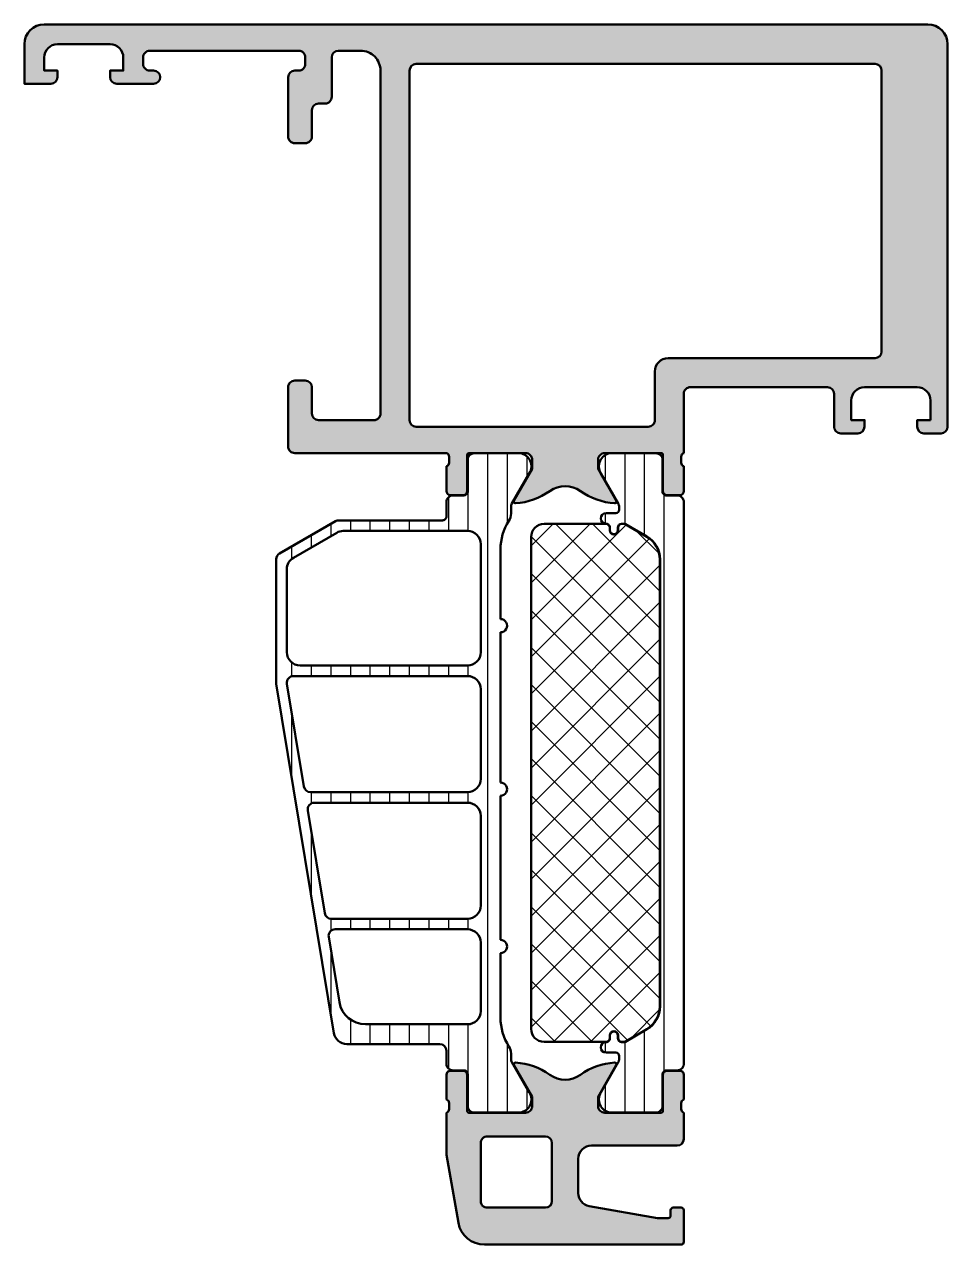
# Model space of a CAD drawing. Extents: x -50 to 20, y 0 to 92.5.
import ezdxf

# ---------------------------------------------------------------- set-up
doc = ezdxf.new("R2010")
doc.units = 0
for name, color, linetype, lineweight in [('0S-Alu contour', 7, 'Continuous', 50), ('0S-Alu hatch', 252, 'Continuous', 25), ('0S-Plastic contour', 254, 'Continuous', 50), ('0S-Plastic hatch', 253, 'Continuous', 25), ('0S-PT contour', 91, 'Continuous', 50), ('0S-PT hatch', 103, 'Continuous', 25)]:
    doc.layers.add(name, color=color, linetype=linetype, lineweight=lineweight)
pattern_1 = [(90, (0, 0), (-1.4859, 0), [])]

# ---------------------------------------------------------------- blocks, each defined once
blk = doc.blocks.new('462510__FBE5D3E5_9F3F_44B5_AF22_399E4A0B0315_')
at = {"layer": '0S-Alu hatch'}
h = blk.add_hatch(color=256, dxfattribs=at)
edge = h.paths.add_edge_path()
edge.add_line((18.69999999999983, 62.49999999999936), (17.69999999999983, 62.49999999999936))
edge.add_line((17.69999999999983, 62.49999999999936), (17.6999999999998, 61.99999999999938))
edge.add_arc((18.19999999999986, 61.99999999999942), 0.500000000000057, 180, 269.9999999999984)
edge.add_line((18.19999999999985, 61.49999999999936), (19.50000000000001, 61.49999999999937))
edge.add_arc((19.49999999999997, 61.99999999999939), 0.5000000000000285, 270.0000000000049, 360)
edge.add_line((20, 61.99999999999939), (20, 90.99999999999913))
edge.add_arc((18.49999999999915, 90.99999999999919), 1.500000000000852, 0, 90)
edge.add_line((18.49999999999915, 92.50000000000006), (-48.49999999999988, 92.50000000000006))
edge.add_arc((-48.49999999999988, 91.00000000000006), 1.5, 90, 180)
edge.add_line((-49.99999999999989, 91.00000000000006), (-49.99999999999989, 88.00000000000006))
edge.add_line((-49.99999999999989, 88.00000000000006), (-47.99999999999989, 88.00000000000006))
edge.add_arc((-47.99999999999989, 88.50000000000006), 0.5, 270, 360)
edge.add_line((-47.49999999999988, 88.50000000000006), (-47.49999999999988, 89.00000000000006))
edge.add_line((-47.49999999999988, 89.00000000000006), (-48.49999999999988, 89.00000000000006))
edge.add_line((-48.49999999999988, 89.00000000000006), (-48.49999999999988, 90.00000000000006))
edge.add_ellipse((-47.49999999999989, 90.00000000000006), major_axis=(-0.9999999999999928, 0), ratio=1, start_angle=269.9999999999996, end_angle=360, ccw=False)
edge.add_line((-47.49999999999988, 91.00000000000004), (-43.49999999999988, 91.00000000000006))
edge.add_ellipse((-43.49999999999988, 90.00000000000007), major_axis=(-0.9999999999999857, 0), ratio=1, start_angle=180, end_angle=270.0000000000004, ccw=False)
edge.add_line((-42.49999999999988, 90.00000000000006), (-42.49999999999988, 89.00000000000006))
edge.add_line((-42.49999999999988, 89.00000000000006), (-43.49999999999988, 89.00000000000006))
edge.add_line((-43.49999999999988, 89.00000000000006), (-43.49999999999988, 88.50000000000006))
edge.add_arc((-42.99999999999989, 88.50000000000006), 0.5, 180, 270)
edge.add_line((-42.99999999999989, 88.00000000000006), (-40.19999999999988, 88.00000000000006))
edge.add_arc((-40.19999999999988, 88.50000000000006), 0.5, 270, 450)
edge.add_line((-40.19999999999988, 89.00000000000006), (-40.49999999999989, 89.00000000000006))
edge.add_ellipse((-40.49999999999992, 89.50000000000001), major_axis=(-0.4999999999999716, 0), ratio=1, start_angle=0, end_angle=90.00000000000409, ccw=False)
edge.add_line((-40.99999999999988, 89.50000000000004), (-40.99999999999988, 90.00000000000006))
edge.add_ellipse((-40.4999999999999, 90.00000000000009), major_axis=(-0.4999999999999787, 0), ratio=1, start_angle=269.9999999999984, end_angle=360, ccw=False)
edge.add_line((-40.49999999999989, 90.50000000000006), (-29.19999999999989, 90.50000000000006))
edge.add_ellipse((-29.19999999999989, 90.00000000000007), major_axis=(-0.4999999999999858, 0), ratio=1, start_angle=180, end_angle=270.0000000000008, ccw=False)
edge.add_line((-28.6999999999999, 90.00000000000006), (-28.69999999999989, 89.50000000000004))
edge.add_ellipse((-29.19999999999988, 89.50000000000001), major_axis=(-0.4999999999999894, 0), ratio=1, start_angle=89.9999999999992, end_angle=180, ccw=False)
edge.add_line((-29.19999999999989, 89.00000000000003), (-29.49999999999988, 89.00000000000003))
edge.add_arc((-29.49999999999988, 88.50000000000006), 0.5, 90.0000000000004, 180)
edge.add_line((-29.99999999999988, 88.50000000000006), (-29.99999999999989, 84.00000000000006))
edge.add_arc((-29.49999999999988, 84.00000000000006), 0.5000000000000036, 180, 270.0000000000004)
edge.add_line((-29.49999999999988, 83.50000000000006), (-28.69999999999988, 83.50000000000006))
edge.add_arc((-28.69999999999988, 84.00000000000006), 0.5, 269.9999999999996, 360)
edge.add_line((-28.19999999999988, 84.00000000000006), (-28.19999999999989, 86.00000000000006))
edge.add_ellipse((-27.69999999999991, 86.00000000000006), major_axis=(-0.4999999999999858, 0), ratio=1, start_angle=270, end_angle=360, ccw=False)
edge.add_line((-27.69999999999991, 86.50000000000006), (-27.19999999999989, 86.50000000000006))
edge.add_arc((-27.19999999999987, 87.00000000000001), 0.4999999999999858, 269.999999999998, 360)
edge.add_line((-26.69999999999989, 87.00000000000001), (-26.69999999999987, 90.00000000000006))
edge.add_ellipse((-26.19999999999989, 90.00000000000007), major_axis=(-0.4999999999999894, 0), ratio=1, start_angle=270, end_angle=360, ccw=False)
edge.add_line((-26.19999999999989, 90.50000000000006), (-24.4999999999999, 90.50000000000006))
edge.add_ellipse((-24.49999999999988, 89.00000000000007), major_axis=(-1.499999999999985, 0), ratio=1, start_angle=180, end_angle=270.0000000000007, ccw=False)
edge.add_line((-22.99999999999989, 89.00000000000006), (-22.99999999999988, 63.00000000000004))
edge.add_ellipse((-23.49999999999989, 63.00000000000006), major_axis=(-0.5000000000000142, 0), ratio=1, start_angle=89.9999999999996, end_angle=180, ccw=False)
edge.add_line((-23.4999999999999, 62.50000000000004), (-27.69999999999988, 62.50000000000005))
edge.add_ellipse((-27.69999999999988, 63.00000000000006), major_axis=(-0.5000000000000071, 0), ratio=1, start_angle=0, end_angle=90, ccw=False)
edge.add_line((-28.19999999999989, 63.00000000000006), (-28.19999999999989, 65.00000000000004))
edge.add_arc((-28.6999999999999, 65.00000000000004), 0.5000000000000142, 0, 90)
edge.add_line((-28.6999999999999, 65.50000000000006), (-29.49999999999991, 65.50000000000006))
edge.add_arc((-29.49999999999991, 65.00000000000006), 0.5, 89.99999999999959, 180)
edge.add_line((-29.99999999999991, 65.00000000000006), (-29.9999999999999, 60.49999999999977))
edge.add_arc((-29.49999999999991, 60.49999999999977), 0.4999999999999894, 180, 270.0000000000008)
edge.add_line((-29.4999999999999, 59.99999999999978), (-18.00000000000001, 60.00000000000016))
edge.add_ellipse((-18.07883644654304, 59.73247940800707), major_axis=(-0.2788950563274089, 0), ratio=1, start_angle=178.8354106258985, end_angle=253.5801235805101, ccw=False)
edge.add_line((-17.79999900000001, 59.72681100000867), (-17.79999900000001, 59.27321700000867))
edge.add_ellipse((-18.07886709564317, 59.26755634053161), major_axis=(-0.27892554173714, 0), ratio=1, start_angle=106.42459455535251, end_angle=181.1628700728881, ccw=False)
edge.add_line((-18.00000000000002, 59.00001300000867), (-18.00000000000002, 57.12000200000016))
edge.add_arc((-17.7, 57.12000200000016), 0.3000000000000149, 180, 270)
edge.add_line((-17.7, 56.82000200000015), (-16.72002568095723, 56.82000200000016))
edge.add_arc((-16.72002568095723, 57.12000200000016), 0.2999999999999971, 270, 360)
edge.add_line((-16.42002568095724, 57.12000200000016), (-16.42002568095722, 59.88000000000016))
edge.add_ellipse((-16.30002568095722, 59.88000000000016), major_axis=(-0.1200000000000045, 0), ratio=1, start_angle=270, end_angle=360, ccw=False)
edge.add_line((-16.30002568095722, 60.00000000000016), (-12, 60.00000000000004))
edge.add_ellipse((-11.99999999999989, 59.50000000000017), major_axis=(-0.4999999999998792, 0), ratio=1, start_angle=180, end_angle=270.0000000000128, ccw=False)
edge.add_line((-11.50000000000001, 59.50000000000017), (-11.5, 58.80000000000002))
edge.add_line((-11.5, 58.80000000000002), (-12.88149545762189, 56.40717967697304))
edge.add_arc((-12.76188021535133, 56.33811978464865), 0.138119784648332, 149.9999999998928, 273.7233749421673)
edge.add_arc((-13.07760790739083, 61.18973758213732), 5.000000000000146, 273.7233749421711, 305.627658736673)
edge.add_ellipse((-9.000000000000007, 55.50000000000076), major_axis=(-1.999999999999376, 0), ratio=1, start_angle=234.37234126332612, end_angle=305.6276587366733, ccw=False)
edge.add_arc((-4.922392092609271, 61.18973758213713), 4.999999999999949, 234.3723412633268, 266.276625057832)
edge.add_arc((-5.238119784648475, 56.33811978464876), 0.1381197846484526, 266.2766250578326, 389.9999999999727)
edge.add_line((-5.118504542377646, 56.40717967697293), (-6.5, 58.80000000000011))
edge.add_line((-6.5, 58.80000000000011), (-6.5, 59.50000000000017))
edge.add_ellipse((-6.000000000000058, 59.50000000000011), major_axis=(-0.4999999999999414, 0), ratio=1, start_angle=269.9999999999933, end_angle=360, ccw=False)
edge.add_line((-6, 60.00000000000006), (-1.699974319042681, 60.00000000000007))
edge.add_ellipse((-1.699974319042692, 59.88000000000016), major_axis=(-0.1199999999999051, 0), ratio=1, start_angle=180, end_angle=269.9999999999948, ccw=False)
edge.add_line((-1.57997431904279, 59.88000000000017), (-1.579974319042776, 57.12000200000016))
edge.add_arc((-1.279974319042779, 57.12000200000016), 0.2999999999999971, 180, 270)
edge.add_line((-1.279974319042779, 56.82000200000016), (-0.2999999999999971, 56.82000200000016))
edge.add_arc((-0.2999999999999971, 57.12000200000016), 0.2999999999999971, 270, 360)
edge.add_line((0, 57.12000200000016), (0, 59.00001300000866))
edge.add_ellipse((0.0788670956431591, 59.2675563405316), major_axis=(-0.2789255417371415, 0), ratio=1, start_angle=-1.1628700728879835, end_angle=73.5754054446466, ccw=False)
edge.add_line((-0.2000010000000003, 59.27321700000867), (-0.2000010000000145, 59.72681100000869))
edge.add_ellipse((0.0788364465430427, 59.73247940800705), major_axis=(-0.2788950563274441, 0), ratio=1, start_angle=-73.5801235805086, end_angle=1.1645893740957263, ccw=False)
edge.add_line((0, 60.00000000000017), (1.42e-14, 64.49999999999937))
edge.add_ellipse((0.4999999999999932, 64.4999999999994), major_axis=(-0.499999999999979, 0), ratio=1, start_angle=269.9999999999992, end_angle=360, ccw=False)
edge.add_line((0.5, 64.99999999999937), (10.9000000000001, 64.99999999999937))
edge.add_ellipse((10.89999999999996, 64.49999999999926), major_axis=(-0.5000000000001137, 0), ratio=1, start_angle=180, end_angle=269.9999999999835, ccw=False)
edge.add_line((11.40000000000007, 64.49999999999928), (11.39999999999963, 61.99999999999938))
edge.add_arc((11.89999999999965, 61.99999999999938), 0.5000000000000142, 180, 270.0000000000033)
edge.add_line((11.89999999999968, 61.49999999999938), (13.19999999999987, 61.49999999999937))
edge.add_arc((13.19999999999985, 61.99999999999935), 0.4999999999999787, 270.0000000000025, 360)
edge.add_line((13.69999999999983, 61.99999999999935), (13.69999999999982, 62.49999999999936))
edge.add_line((13.69999999999982, 62.49999999999936), (12.69999999999984, 62.49999999999936))
edge.add_line((12.69999999999984, 62.49999999999936), (12.69999999999983, 63.99999999999936))
edge.add_ellipse((13.69999999999983, 63.99999999999937), major_axis=(-1.000000000000003, 0), ratio=1, start_angle=270.0000000000002, end_angle=360, ccw=False)
edge.add_line((13.69999999999983, 64.99999999999937), (17.69999999999983, 64.99999999999937))
edge.add_ellipse((17.6999999999998, 63.99999999999934), major_axis=(-1.000000000000035, 0), ratio=1, start_angle=180, end_angle=269.99999999999795, ccw=False)
edge.add_line((18.69999999999983, 63.99999999999934), (18.69999999999983, 62.49999999999936))
edge = h.paths.add_edge_path()
edge.add_line((14.5000000000002, 67.19999999999919), (-1.199999999999832, 67.1999999999993))
edge.add_arc((-1.199999999999825, 66.19999999999929), 1.000000000000014, 90.0000000000004, 180)
edge.add_line((-2.199999999999832, 66.1999999999994), (-2.200000000000272, 62.50000000000028))
edge.add_ellipse((-2.700000000000279, 62.50000000000028), major_axis=(-0.5000000000000071, 0), ratio=1, start_angle=89.9999999999992, end_angle=180, ccw=False)
edge.add_line((-2.700000000000287, 62.00000000000027), (-20.29999999999998, 62.00000000000027))
edge.add_ellipse((-20.29999999999998, 62.50000000000019), major_axis=(-0.4999999999999148, 0), ratio=1, start_angle=0, end_angle=90, ccw=False)
edge.add_line((-20.79999999999989, 62.50000000000005), (-20.79999999999988, 88.99999999999964))
edge.add_ellipse((-20.29999999999988, 88.99999999999964), major_axis=(-0.5, 0), ratio=1, start_angle=270, end_angle=360, ccw=False)
edge.add_line((-20.29999999999988, 89.49999999999964), (14.50000000000021, 89.4999999999992))
edge.add_ellipse((14.50000000000015, 88.99999999999916), major_axis=(-0.5000000000000427, 0), ratio=1, start_angle=180, end_angle=269.9999999999935, ccw=False)
edge.add_line((15.0000000000002, 88.9999999999991), (15.0000000000002, 67.69999999999919))
edge.add_ellipse((14.5000000000002, 67.69999999999919), major_axis=(-0.5, 0), ratio=1, start_angle=90, end_angle=180, ccw=False)
at = {"layer": '0S-Alu contour', "color": 7}
for points in [[(18.49999999999915, 92.50000000000006), (-48.49999999999988, 92.50000000000006)], [(-49.99999999999989, 91.00000000000006), (-49.99999999999989, 88.00000000000006), (-47.99999999999989, 88.00000000000006)], [(-47.49999999999988, 91.00000000000004), (-43.49999999999988, 91.00000000000006)], [(20, 61.99999999999939), (20, 90.99999999999913)], [(-47.49999999999988, 88.50000000000006), (-47.49999999999988, 89.00000000000006), (-48.49999999999988, 89.00000000000006), (-48.49999999999988, 90.00000000000006)], [(-42.49999999999988, 90.00000000000006), (-42.49999999999988, 89.00000000000006), (-43.49999999999988, 89.00000000000006), (-43.49999999999988, 88.50000000000006)], [(-40.99999999999988, 89.50000000000004), (-40.99999999999988, 90.00000000000006)], [(-40.49999999999989, 90.50000000000006), (-29.19999999999989, 90.50000000000006)], [(-28.6999999999999, 90.00000000000006), (-28.69999999999989, 89.50000000000004)], [(-26.69999999999989, 87.00000000000001), (-26.69999999999987, 90.00000000000006)], [(-26.19999999999989, 90.50000000000006), (-24.4999999999999, 90.50000000000006)], [(-40.19999999999988, 89.00000000000006), (-40.49999999999989, 89.00000000000006)], [(-29.19999999999989, 89.00000000000003), (-29.49999999999988, 89.00000000000003)], [(-22.99999999999989, 89.00000000000006), (-22.99999999999988, 63.00000000000004)], [(-20.79999999999989, 62.50000000000005), (-20.79999999999988, 88.99999999999964)], [(-20.29999999999988, 89.49999999999964), (14.50000000000021, 89.4999999999992)], [(15.0000000000002, 88.9999999999991), (15.0000000000002, 67.69999999999919)], [(-42.99999999999989, 88.00000000000006), (-40.19999999999988, 88.00000000000006)], [(-29.99999999999988, 88.50000000000006), (-29.99999999999989, 84.00000000000006)], [(-27.69999999999991, 86.50000000000006), (-27.19999999999989, 86.50000000000006)], [(-28.19999999999988, 84.00000000000006), (-28.19999999999989, 86.00000000000006)], [(-29.49999999999988, 83.50000000000006), (-28.69999999999988, 83.50000000000006)], [(14.5000000000002, 67.19999999999919), (-1.199999999999832, 67.1999999999993)], [(-2.199999999999832, 66.1999999999994), (-2.200000000000272, 62.50000000000028)], [(-29.99999999999991, 65.00000000000006), (-29.9999999999999, 60.49999999999977)], [(-28.6999999999999, 65.50000000000006), (-29.49999999999991, 65.50000000000006)], [(-28.19999999999989, 63.00000000000006), (-28.19999999999989, 65.00000000000004)], [(0.5, 64.99999999999937), (10.9000000000001, 64.99999999999937)], [(13.69999999999983, 64.99999999999937), (17.69999999999983, 64.99999999999937)], [(0, 60.00000000000017), (1.42e-14, 64.49999999999937)], [(11.40000000000007, 64.49999999999928), (11.39999999999963, 61.99999999999938)], [(13.69999999999983, 61.99999999999935), (13.69999999999982, 62.49999999999936), (12.69999999999984, 62.49999999999936), (12.69999999999983, 63.99999999999936)], [(18.69999999999983, 63.99999999999934), (18.69999999999983, 62.49999999999936)], [(-23.4999999999999, 62.50000000000004), (-27.69999999999988, 62.50000000000005)], [(-2.700000000000287, 62.00000000000027), (-20.29999999999998, 62.00000000000027)], [(18.69999999999983, 62.49999999999936), (17.69999999999983, 62.49999999999936), (17.6999999999998, 61.99999999999938)], [(11.89999999999968, 61.49999999999938), (13.19999999999987, 61.49999999999937)], [(18.19999999999985, 61.49999999999936), (19.50000000000001, 61.49999999999937)], [(-29.4999999999999, 59.99999999999978), (-18.00000000000001, 60.00000000000016)], [(-17.79999900000001, 59.72681100000867), (-17.79999900000001, 59.27321700000867)], [(-16.42002568095724, 57.12000200000016), (-16.42002568095722, 59.88000000000016)], [(-16.30002568095722, 60.00000000000016), (-12, 60.00000000000004)], [(-11.50000000000001, 59.50000000000017), (-11.5, 58.80000000000002), (-12.88149545762189, 56.40717967697304)], [(-5.118504542377646, 56.40717967697293), (-6.5, 58.80000000000011), (-6.5, 59.50000000000017)], [(-6, 60.00000000000006), (-1.699974319042681, 60.00000000000007)], [(-1.57997431904279, 59.88000000000017), (-1.579974319042776, 57.12000200000016)], [(-0.2000010000000003, 59.27321700000867), (-0.2000010000000145, 59.72681100000869)], [(-18.00000000000002, 59.00001300000867), (-18.00000000000002, 57.12000200000016)], [(0, 57.12000200000016), (0, 59.00001300000866)], [(-17.7, 56.82000200000015), (-16.72002568095723, 56.82000200000016)], [(-1.279974319042779, 56.82000200000016), (-0.2999999999999971, 56.82000200000016)]]:
    blk.add_lwpolyline(points, dxfattribs=at)
for centre, radius, start, end in [((-48.49999999999988, 91.00000000000006), 1.5, 90, 180), ((18.49999999999915, 90.99999999999919), 1.500000000000852, 0, 90), ((-40.19999999999988, 88.50000000000006), 0.5, 270, 90), ((-29.49999999999988, 88.50000000000006), 0.5, 90.0000000000004, 180), ((-47.99999999999989, 88.50000000000006), 0.5, 270, 0), ((-42.99999999999989, 88.50000000000006), 0.5, 180, 270), ((-27.19999999999987, 87.00000000000001), 0.4999999999999858, 269.999999999998, 0), ((-29.49999999999988, 84.00000000000006), 0.5000000000000036, 180, 270.0000000000004), ((-28.69999999999988, 84.00000000000006), 0.5, 269.9999999999996, 0), ((-1.199999999999825, 66.19999999999929), 1.000000000000014, 90.0000000000004, 180), ((-29.49999999999991, 65.00000000000006), 0.5, 89.99999999999959, 180), ((-28.6999999999999, 65.00000000000004), 0.5000000000000142, 0, 90), ((11.89999999999965, 61.99999999999938), 0.5000000000000142, 180, 270.0000000000033), ((13.19999999999985, 61.99999999999935), 0.4999999999999787, 270.0000000000025, 0), ((18.19999999999986, 61.99999999999942), 0.500000000000057, 180, 269.9999999999984), ((19.49999999999997, 61.99999999999939), 0.5000000000000285, 270.0000000000049, 0), ((-29.49999999999991, 60.49999999999977), 0.4999999999999894, 180, 270.0000000000008), ((-17.7, 57.12000200000016), 0.3000000000000149, 180, 270), ((-16.72002568095723, 57.12000200000016), 0.2999999999999971, 270, 0), ((-13.07760790739083, 61.18973758213732), 5.000000000000146, 273.7233749421711, 305.627658736673), ((-4.922392092609271, 61.18973758213713), 4.999999999999949, 234.3723412633268, 266.276625057832), ((-1.279974319042779, 57.12000200000016), 0.2999999999999971, 180, 270), ((-0.2999999999999971, 57.12000200000016), 0.2999999999999971, 270, 0), ((-12.76188021535133, 56.33811978464865), 0.138119784648332, 149.9999999998928, 273.7233749421673), ((-5.238119784648475, 56.33811978464876), 0.1381197846484526, 266.2766250578326, 29.99999999997275)]:
    blk.add_arc(centre, radius, start, end, dxfattribs=at)
at = {"layer": '0S-Alu contour', "color": 7, "extrusion": (0, 0, -1)}
for centre, radius, start, end in [((47.49999999999989, 90.00000000000006), 0.9999999999999928, 0, 90.0000000000004), ((43.49999999999988, 90.00000000000007), 0.9999999999999857, 89.99999999999959, 180), ((40.4999999999999, 90.00000000000009), 0.4999999999999787, 0, 90.0000000000016), ((29.19999999999989, 90.00000000000007), 0.4999999999999858, 89.9999999999992, 180), ((26.19999999999989, 90.00000000000007), 0.4999999999999894, 0, 90), ((24.49999999999988, 89.00000000000007), 1.499999999999985, 89.99999999999935, 180), ((40.49999999999992, 89.50000000000001), 0.4999999999999716, 269.9999999999959, 0), ((29.19999999999988, 89.50000000000001), 0.4999999999999894, 180, 270.0000000000008), ((20.29999999999988, 88.99999999999964), 0.5, 0, 90), ((-14.50000000000015, 88.99999999999916), 0.5000000000000427, 90.00000000000651, 180), ((27.69999999999991, 86.00000000000006), 0.4999999999999858, 0, 90), ((-14.5000000000002, 67.69999999999919), 0.5, 180, 270), ((-0.4999999999999932, 64.4999999999994), 0.499999999999979, 0, 90.00000000000078), ((-10.89999999999996, 64.49999999999926), 0.5000000000001137, 90.00000000001648, 180), ((-13.69999999999983, 63.99999999999937), 1.000000000000003, 0, 89.9999999999998), ((-17.6999999999998, 63.99999999999934), 1.000000000000035, 90.00000000000205, 180), ((27.69999999999988, 63.00000000000006), 0.5000000000000071, 270, 0), ((23.49999999999989, 63.00000000000006), 0.5000000000000142, 180, 270.0000000000004), ((20.29999999999998, 62.50000000000019), 0.4999999999999148, 270, 0), ((2.700000000000279, 62.50000000000028), 0.5000000000000071, 180, 270.0000000000008), ((18.07883644654304, 59.73247940800707), 0.2788950563274089, 106.4198764194899, 181.1645893741016), ((18.07886709564317, 59.26755634053161), 0.27892554173714, 178.8371299271119, 253.5754054446475), ((16.30002568095722, 59.88000000000016), 0.1200000000000045, 0, 90), ((11.99999999999989, 59.50000000000017), 0.4999999999998792, 89.9999999999872, 180), ((6.000000000000058, 59.50000000000011), 0.4999999999999414, 0, 90.00000000000674), ((1.699974319042692, 59.88000000000016), 0.1199999999999051, 90.00000000000519, 180), ((-0.0788364465430427, 59.73247940800705), 0.2788950563274441, 358.8354106259043, 73.58012358050864), ((-0.0788670956431591, 59.2675563405316), 0.2789255417371415, 286.4245945553534, 1.162870072888105), ((9.000000000000007, 55.50000000000076), 1.999999999999376, 54.37234126332669, 125.6276587366739)]:
    blk.add_arc(centre, radius, start, end, dxfattribs=at)
blk = doc.blocks.new('284663__5759CF82_A1AD_42BE_BDD5_28D0E0ED1B32___BDBB4CE8_8EC6_4030_902C_6B999936E3EF_')
at = {"layer": '0S-Plastic hatch'}
h = blk.add_hatch(dxfattribs=at)
h.set_pattern_fill('ANSI31', color=256, scale=0.4680000000000001, angle=45, style=0)
h.set_pattern_definition(pattern_1)
edge = h.paths.add_edge_path()
edge.add_line((-18.30000000000016, 54.89999999999992), (-26.16602540378466, 54.89999999999991))
edge.add_arc((-26.166025403785, 54.40000000000011), 0.4999999999997869, 89.99999999996092, 119.9999999999614)
edge.add_line((-26.4160254037846, 54.83301270189232), (-30.64999999999999, 52.38852632902506))
edge.add_arc((-30.40000000000001, 51.95551362713281), 0.5000000000000119, 119.9999999999964, 180)
edge.add_line((-30.90000000000002, 51.95551362713281), (-30.90000000000002, 42.50000000000006))
edge.add_line((-30.90000000000002, 42.50000000000006), (-26.53802629928934, 16.03735954902173))
edge.add_arc((-25.55134089668851, 16.19999999999989), 0.9999999999999674, 189.3601908019133, 270.0000000000022)
edge.add_line((-25.55134089668847, 15.19999999999992), (-18.49999999999996, 15.19999999999952))
edge.add_ellipse((-18.49999999999999, 14.69999999999952), major_axis=(-0.5, 0), ratio=1, start_angle=180, end_angle=269.99999999999676, ccw=False)
edge.add_line((-17.99999999999999, 14.69999999999952), (-18.00000000000034, 13.70999432108407))
edge.add_arc((-17.50000267890922, 13.7099943210839), 0.4999973210911151, 180, 270.0003069820262)
edge.add_line((-17.50000000000003, 13.20999699999996), (-16.68966866666669, 13.20999699999996))
edge.add_ellipse((-16.68966866666669, 12.90999699999996), major_axis=(-0.2999999999999954, 0), ratio=1, start_angle=180, end_angle=270.00000000000136, ccw=False)
edge.add_line((-16.38966866666669, 12.90999699999996), (-16.39000061706371, 10.50999861706364))
edge.add_arc((-15.8900046396251, 10.50999597743857), 0.4999959774455833, 179.9996975182267, 270.0003024811859)
edge.add_line((-15.89000200000002, 10.00999999999996), (-12.41346050190056, 10.00999999999996))
edge.add_arc((-12.5557711508919, 10.99981807472281), 0.9999960709244723, 278.181608051899, 392.7270160998403)
edge.add_line((-11.71451850190055, 11.54045299999995), (-13.03303535120482, 13.82419148666038))
edge.add_ellipse((-12.60002263447439, 14.07419146095995), major_axis=(-0.5000000000000493, 0), ratio=1, start_angle=-0.005743823234126921, end_angle=29.999996599342808, ccw=False)
edge.add_line((-13.10002263196199, 14.0742415852734), (-13.0999813999081, 14.48553952193782))
edge.add_arc((-14.09998139493244, 14.48563977055342), 1.000000000049231, 359.9942561774004, 392.8769623310676)
edge.add_ellipse((-9.903592305206752, 17.19801278285536), major_axis=(-3.99666376192562, 0), ratio=1, start_angle=0, end_angle=32.87696233020711, ccw=False)
edge.add_line((-13.90025606713237, 17.19801278285534), (-13.9002560671323, 22.1024347076959))
edge.add_arc((-13.90025606713235, 22.6024347076959), 0.5, 270.0000000000065, 450.0000000000065)
edge.add_line((-13.90025606713241, 23.1024347076959), (-13.90025606713214, 34.02662736775299))
edge.add_arc((-13.90025606713235, 34.52662736775299), 0.5, 270.0000000000244, 450.0000000000244)
edge.add_line((-13.90025606713257, 35.02662736775299), (-13.90025606713199, 46.41843500766706))
edge.add_arc((-13.90025606713235, 46.91843500766706), 0.5, 270.0000000000423, 450.0000000000423)
edge.add_line((-13.90025606713273, 47.41843500766706), (-13.9002560671319, 52.70159370580744))
edge.add_ellipse((-9.903592306233213, 52.70159368955901), major_axis=(-3.996663760898689, 0), ratio=1, start_angle=327.1289949727639, end_angle=360, ccw=False)
edge.add_arc((-14.10026340410501, 55.41353035382055), 1.000000003522369, 327.1289961339606, 359.9988257753346)
edge.add_line((-13.10026340079265, 55.41350985973391), (-13.10025093800125, 55.92406174070546))
edge.add_ellipse((-12.60025275569301, 55.92540995734356), major_axis=(-0.4999999999996466, 0), ratio=1, start_angle=-29.999996599350084, end_angle=0.15449443367919002, ccw=False)
edge.add_line((-13.03326547242306, 56.17540993164298), (-11.71451850190055, 58.45954699999993))
edge.add_arc((-12.55577115089191, 59.00018192527708), 0.9999960709244783, 327.2729839001598, 441.818391948101)
edge.add_line((-12.41346050190056, 59.98999999999994), (-15.89000199999998, 59.98999999999995))
edge.add_arc((-15.89000463962506, 59.49000402256129), 0.4999959774456188, 89.99969751881291, 180.0003024817733)
edge.add_line((-16.39000061706371, 59.4900013829311), (-16.3896686666667, 57.09000299999994))
edge.add_ellipse((-16.68966866666668, 57.09000299999994), major_axis=(-0.2999999999999864, 0), ratio=1, start_angle=90, end_angle=180, ccw=False)
edge.add_line((-16.68966866666668, 56.79000299999995), (-17.50000000000003, 56.79000299999991))
edge.add_arc((-17.50000267890924, 56.29000567891603), 0.4999973210910512, 89.99969301797218, 180)
edge.add_line((-18.00000000000029, 56.29000567891603), (-17.99999999999998, 55.20000000000004))
edge.add_ellipse((-18.3000000000001, 55.20000000000004), major_axis=(-0.300000000000125, 0), ratio=1, start_angle=89.99999999999062, end_angle=180, ccw=False)
edge = h.paths.add_edge_path()
edge.add_ellipse((-16.40025606713242, 53.10000000000062), major_axis=(-1.000000000000056, 0), ratio=1, start_angle=180, end_angle=269.99999999999653, ccw=False)
edge.add_line((-15.40025606713236, 53.10000000000062), (-15.40025606713236, 44.90000000000086))
edge.add_ellipse((-16.40025606713235, 44.90000000000086), major_axis=(-1, 0), ratio=1, start_angle=90, end_angle=180, ccw=False)
edge.add_line((-16.40025606713235, 43.90000000000086), (-29.10000000000029, 43.90000000000086))
edge.add_ellipse((-29.10000000000062, 44.90000000000099), major_axis=(-1.000000000000127, 0), ratio=1, start_angle=0, end_angle=90.0000000000187, ccw=False)
edge.add_line((-30.10000000000074, 44.90000000000099), (-30.10000000000074, 51.20495827718706))
edge.add_ellipse((-29.10000000000027, 51.20495827718684), major_axis=(-1.000000000000477, 0), ratio=1, start_angle=299.9999999999861, end_angle=360, ccw=False)
edge.add_line((-29.60000000000029, 52.07098368097181), (-26.3176914536247, 53.96602540378522))
edge.add_ellipse((-25.81769145362465, 53.09999999999988), major_axis=(-1.00000000000081, 0), ratio=1, start_angle=269.9999999999768, end_angle=299.9999999999766, ccw=False)
edge.add_line((-25.81769145362424, 54.10000000000068), (-16.40025606713235, 54.10000000000068))
edge = h.paths.add_edge_path()
edge.add_ellipse((-16.40025606713275, 42.10000000000085), major_axis=(-0.999999999999943, 0), ratio=1, start_angle=180, end_angle=270.00000000000324, ccw=False)
edge.add_line((-15.40025606713281, 42.10000000000085), (-15.40025606713236, 35.30000000000085))
edge.add_ellipse((-16.40025606713242, 35.30000000000079), major_axis=(-1.000000000000063, 0), ratio=1, start_angle=90.00000000000358, end_angle=180, ccw=False)
edge.add_line((-16.40025606713235, 34.30000000000073), (-28.31322668217892, 34.30000000000062))
edge.add_ellipse((-28.31322668217913, 34.80000000000064), major_axis=(-0.5000000000000246, 0), ratio=1, start_angle=9.360190801916701, end_angle=90.0000000000245, ccw=False)
edge.add_line((-28.80656938347958, 34.71867977451152), (-30.0922836691938, 42.51867977451182))
edge.add_ellipse((-29.5989409678933, 42.60000000000075), major_axis=(-0.5000000000000427, 0), ratio=1, start_angle=-90.0000000000191, end_angle=9.360190801895783, ccw=False)
edge.add_line((-29.59894096789314, 43.10000000000079), (-16.40025606713281, 43.10000000000079))
edge = h.paths.add_edge_path()
edge.add_ellipse((-16.40025606713229, 32.50000000000084), major_axis=(-0.999999999999936, 0), ratio=1, start_angle=180, end_angle=270.00000000000364, ccw=False)
edge.add_line((-15.40025606713236, 32.50000000000084), (-15.40025606713236, 25.70000000000082))
edge.add_ellipse((-16.40025606713237, 25.70000000000083), major_axis=(-1.000000000000014, 0), ratio=1, start_angle=90.00000000000063, end_angle=180, ccw=False)
edge.add_line((-16.40025606713235, 24.70000000000081), (-26.73080909976072, 24.70000000000071))
edge.add_ellipse((-26.73080909976078, 25.20000000000138), major_axis=(-0.5000000000006714, 0), ratio=1, start_angle=9.360190801940917, end_angle=90.00000000000728, ccw=False)
edge.add_line((-27.22415180106183, 25.11867977451196), (-28.5098660867756, 32.91867977451146))
edge.add_ellipse((-28.01652338547528, 33.00000000000064), major_axis=(-0.4999999999999077, 0), ratio=1, start_angle=-89.99999999998732, end_angle=9.360190801927217, ccw=False)
edge.add_line((-28.01652338547539, 33.50000000000055), (-16.40025606713235, 33.50000000000078))
edge = h.paths.add_edge_path()
edge.add_ellipse((-16.40025606713286, 22.9000000000007), major_axis=(-1.000000000000049, 0), ratio=1, start_angle=180, end_angle=269.99999999999716, ccw=False)
edge.add_line((-15.40025606713281, 22.9000000000007), (-15.40025606713236, 17.70000000000083))
edge.add_ellipse((-16.40025606713236, 17.70000000000083), major_axis=(-1, 0), ratio=1, start_angle=90.00000000000023, end_angle=180, ccw=False)
edge.add_line((-16.40025606713235, 16.70000000000081), (-24.13913912611262, 16.7000000000007))
edge.add_ellipse((-24.13913912611248, 18.70000000000039), major_axis=(-1.999999999999688, 0), ratio=1, start_angle=9.360190801910619, end_angle=89.99999999999591, ccw=False)
edge.add_line((-26.11250993131391, 18.37471909804421), (-26.92744850435831, 23.31867977451155))
edge.add_ellipse((-26.43410580305792, 23.40000000000067), major_axis=(-0.4999999999999716, 0), ratio=1, start_angle=-89.9999999999788, end_angle=9.360190801919316, ccw=False)
edge.add_line((-26.4341058030581, 23.90000000000064), (-16.40025606713281, 23.90000000000075))
at = {"layer": '0S-Alu contour', "color": 7}
for points in [[(-29.60000000000029, 52.07098368097181), (-26.3176914536247, 53.96602540378522)], [(-25.81769145362424, 54.10000000000068), (-16.40025606713235, 54.10000000000068)], [(-15.40025606713236, 53.10000000000062), (-15.40025606713236, 44.90000000000086)], [(-30.10000000000074, 44.90000000000099), (-30.10000000000074, 51.20495827718706)], [(-16.40025606713235, 43.90000000000086), (-29.10000000000029, 43.90000000000086)], [(-29.59894096789314, 43.10000000000079), (-16.40025606713281, 43.10000000000079)], [(-28.80656938347958, 34.71867977451152), (-30.0922836691938, 42.51867977451182)], [(-15.40025606713281, 42.10000000000085), (-15.40025606713236, 35.30000000000085)], [(-16.40025606713235, 34.30000000000073), (-28.31322668217892, 34.30000000000062)], [(-28.01652338547539, 33.50000000000055), (-16.40025606713235, 33.50000000000078)], [(-27.22415180106183, 25.11867977451196), (-28.5098660867756, 32.91867977451146)], [(-15.40025606713236, 32.50000000000084), (-15.40025606713236, 25.70000000000082)], [(-16.40025606713235, 24.70000000000081), (-26.73080909976072, 24.70000000000071)], [(-26.11250993131391, 18.37471909804421), (-26.92744850435831, 23.31867977451155)], [(-26.4341058030581, 23.90000000000064), (-16.40025606713281, 23.90000000000075)], [(-15.40025606713281, 22.9000000000007), (-15.40025606713236, 17.70000000000083)], [(-16.40025606713235, 16.70000000000081), (-24.13913912611262, 16.7000000000007)]]:
    blk.add_lwpolyline(points, dxfattribs=at)
at = {"layer": '0S-Alu contour', "color": 7, "extrusion": (0, 0, -1)}
for centre, radius, start, end in [((25.81769145362465, 53.09999999999988), 1.00000000000081, 60.00000000002345, 90.0000000000232), ((16.40025606713242, 53.10000000000062), 1.000000000000056, 90.00000000000345, 180), ((29.10000000000027, 51.20495827718684), 1.000000000000477, 0, 60.00000000001392), ((29.10000000000062, 44.90000000000099), 1.000000000000127, 269.9999999999813, 0), ((16.40025606713235, 44.90000000000086), 1, 180, 270), ((29.5989409678933, 42.60000000000075), 0.5000000000000427, 350.6398091981042, 90.00000000001913), ((16.40025606713275, 42.10000000000085), 0.999999999999943, 89.99999999999675, 180), ((16.40025606713242, 35.30000000000079), 1.000000000000063, 180, 269.9999999999964), ((28.31322668217913, 34.80000000000064), 0.5000000000000246, 269.9999999999755, 350.6398091980833), ((28.01652338547528, 33.00000000000064), 0.4999999999999077, 350.6398091980728, 89.99999999998738), ((16.40025606713229, 32.50000000000084), 0.999999999999936, 89.99999999999633, 180), ((26.73080909976078, 25.20000000000138), 0.5000000000006714, 269.9999999999927, 350.6398091980591), ((16.40025606713237, 25.70000000000083), 1.000000000000014, 180, 269.9999999999994), ((26.43410580305792, 23.40000000000067), 0.4999999999999716, 350.6398091980807, 89.99999999997883), ((16.40025606713286, 22.9000000000007), 1.000000000000049, 90.00000000000286, 180), ((24.13913912611248, 18.70000000000039), 1.999999999999688, 270.0000000000041, 350.6398091980894), ((16.40025606713236, 17.70000000000083), 1, 180, 269.9999999999998)]:
    blk.add_arc(centre, radius, start, end, dxfattribs=at)
at = {"layer": '0S-Plastic contour', "color": 7}
for points in [[(-16.39000061706371, 59.4900013829311), (-16.3896686666667, 57.09000299999994)], [(-12.41346050190056, 59.98999999999994), (-15.89000199999998, 59.98999999999995)], [(-13.03326547242306, 56.17540993164298), (-11.71451850190055, 58.45954699999993)], [(-16.68966866666668, 56.79000299999995), (-17.50000000000003, 56.79000299999991)], [(-18.00000000000029, 56.29000567891603), (-17.99999999999998, 55.20000000000004)], [(-13.10026340079265, 55.41350985973391), (-13.10025093800125, 55.92406174070546)], [(-26.4160254037846, 54.83301270189232), (-30.64999999999999, 52.38852632902506)], [(-18.30000000000016, 54.89999999999992), (-26.16602540378466, 54.89999999999991)], [(-30.90000000000002, 51.95551362713281), (-30.90000000000002, 42.50000000000006), (-26.53802629928934, 16.03735954902173)], [(-13.90025606713273, 47.41843500766706), (-13.9002560671319, 52.70159370580744)], [(-13.90025606713257, 35.02662736775299), (-13.90025606713199, 46.41843500766706)], [(-13.90025606713241, 23.1024347076959), (-13.90025606713214, 34.02662736775299)], [(-13.90025606713237, 17.19801278285534), (-13.9002560671323, 22.1024347076959)], [(-25.55134089668847, 15.19999999999992), (-18.49999999999996, 15.19999999999952)], [(-17.99999999999999, 14.69999999999952), (-18.00000000000034, 13.70999432108407)], [(-13.10002263196199, 14.0742415852734), (-13.0999813999081, 14.48553952193782)], [(-17.50000000000003, 13.20999699999996), (-16.68966866666669, 13.20999699999996)], [(-11.71451850190055, 11.54045299999995), (-13.03303535120482, 13.82419148666038)], [(-16.38966866666669, 12.90999699999996), (-16.39000061706371, 10.50999861706364)], [(-15.89000200000002, 10.00999999999996), (-12.41346050190056, 10.00999999999996)]]:
    blk.add_lwpolyline(points, dxfattribs=at)
for centre, radius, start, end in [((-15.89000463962506, 59.49000402256129), 0.4999959774456188, 89.99969751881291, 180.0003024817733), ((-12.55577115089191, 59.00018192527708), 0.9999960709244783, 327.2729839001598, 81.81839194810102), ((-17.50000267890924, 56.29000567891603), 0.4999973210910512, 89.99969301797218, 180), ((-26.166025403785, 54.40000000000011), 0.4999999999997869, 89.99999999996092, 119.9999999999614), ((-14.10026340410501, 55.41353035382055), 1.000000003522369, 327.1289961339606, 359.9988257753346), ((-30.40000000000001, 51.95551362713281), 0.5000000000000119, 119.9999999999964, 180), ((-13.90025606713235, 46.91843500766706), 0.5, 270.0000000000423, 90.00000000004233), ((-13.90025606713235, 34.52662736775299), 0.5, 270.0000000000244, 90.00000000002441), ((-13.90025606713235, 22.6024347076959), 0.5, 270.0000000000065, 90.00000000000651), ((-25.55134089668851, 16.19999999999989), 0.9999999999999674, 189.3601908019133, 270.0000000000022), ((-14.09998139493244, 14.48563977055342), 1.000000000049231, 359.9942561774004, 32.87696233106756), ((-17.50000267890922, 13.7099943210839), 0.4999973210911151, 180, 270.0003069820262), ((-12.5557711508919, 10.99981807472281), 0.9999960709244723, 278.181608051899, 32.72701609984026), ((-15.8900046396251, 10.50999597743857), 0.4999959774455833, 179.9996975182267, 270.0003024811859)]:
    blk.add_arc(centre, radius, start, end, dxfattribs=at)
at = {"layer": '0S-Plastic contour', "color": 7, "extrusion": (0, 0, -1)}
for centre, radius, start, end in [((16.68966866666668, 57.09000299999994), 0.2999999999999865, 180, 270), ((12.60025275569301, 55.92540995734356), 0.4999999999996466, 359.8455055663208, 29.9999965993501), ((18.3000000000001, 55.20000000000004), 0.300000000000125, 180, 270.0000000000094), ((9.903592306233213, 52.70159368955901), 3.996663760898689, 0, 32.87100502723608), ((9.903592305206752, 17.19801278285536), 3.99666376192562, 327.1230376697929, 0), ((18.49999999999999, 14.69999999999952), 0.5, 90.00000000000325, 180), ((12.60002263447439, 14.07419146095995), 0.5000000000000493, 330.0000034006572, 0.0057438232341285), ((16.68966866666669, 12.90999699999996), 0.2999999999999954, 89.99999999999864, 180)]:
    blk.add_arc(centre, radius, start, end, dxfattribs=at)
blk = doc.blocks.new('442440__B01AC8A1_B3BA_445C_BE04_9BD44107343D_')
at = {"layer": '0S-PT hatch'}
h = blk.add_hatch(dxfattribs=at)
h.set_pattern_fill('ANSI37', color=256, scale=0.625, angle=90, style=0)
h.set_pattern_definition([(135, (0, 0), (-1.403165018917055, -1.403165018917055), []), (225, (0, 0), (1.403165018917055, -1.403165018917055), [])])
edge = h.paths.add_edge_path()
edge.add_line((-5.900406639391206, 54.63020331969547), (-10.59999999998291, 54.63020331974259))
edge.add_arc((-10.60000000000004, 53.65020331974261), 0.9799999999999754, 89.99999999899843, 180)
edge.add_line((-11.58000000000002, 53.65020331974261), (-11.58000000000003, 16.34979668030449))
edge.add_arc((-10.60000000000003, 16.34979668030449), 0.9800000000000039, 180, 270)
edge.add_line((-10.60000000000003, 15.36979668030449), (-5.898924785624437, 15.36979668030449))
edge.add_arc((-5.898924785624451, 15.6497966803045), 0.2800000000000153, 270.0000000000029, 360)
edge.add_line((-5.618924785624436, 15.6497966803045), (-5.618924785624436, 15.85036747559074))
edge.add_ellipse((-5.299495580910672, 15.85036747559074), major_axis=(-0.3194292047137636, 0), ratio=1, start_angle=180, end_angle=360, ccw=False)
edge.add_line((-4.980066376196909, 15.85036747559074), (-4.980066376196909, 15.6497966803045))
edge.add_arc((-4.700066376196915, 15.6497966803045), 0.279999999999994, 180, 266.4872129359829)
edge.add_line((-4.717222339668417, 15.37032275859201), (-4.534987190539574, 15.37032275859201))
edge.add_arc((-4.534987190539574, 15.55032275859202), 0.1800000000000068, 270, 300.0000000000004)
edge.add_line((-4.44498719053957, 15.39443818591081), (-2.810000000000044, 16.3383984804904))
edge.add_arc((-3.800000000000025, 18.05312877998358), 1.979999999999985, 299.9999999999996, 360)
edge.add_line((-1.82000000000004, 18.05312877998358), (-1.820000000000042, 51.9464645806726))
edge.add_arc((-3.800000000000032, 51.94646458067261), 1.979999999999989, 0, 59.99999999999979)
edge.add_line((-2.810000000000031, 53.66119488016578), (-4.444987190539585, 54.60515517474535))
edge.add_arc((-4.534987190539574, 54.4492706020642), 0.1799999999999545, 59.99999999999561, 89.99999999999324)
edge.add_line((-4.534987190539553, 54.62927060206415), (-4.71722233966846, 54.62927060206415))
edge.add_arc((-4.700066376196907, 54.34979668035165), 0.2800000000000045, 93.51278706402712, 180)
edge.add_line((-4.980066376196912, 54.34979668035165), (-4.980066376196916, 54.14922588506541))
edge.add_ellipse((-5.300033188098481, 54.14922588506541), major_axis=(-0.3199668119015655, 0), ratio=1, start_angle=0, end_angle=180, ccw=False)
edge.add_line((-5.620000000000047, 54.14922588506541), (-5.620000000000054, 54.34979668030448))
edge.add_arc((-5.900406639391128, 54.3497966803044), 0.2804066393910673, 0, 90.00000000001597)
at = {"layer": '0S-PT contour', "color": 7}
for points in [[(-5.900406639391206, 54.63020331969547), (-10.59999999998291, 54.63020331974259)], [(-4.534987190539553, 54.62927060206415), (-4.71722233966846, 54.62927060206415)], [(-2.810000000000031, 53.66119488016578), (-4.444987190539585, 54.60515517474535)], [(-5.620000000000047, 54.14922588506541), (-5.620000000000054, 54.34979668030448)], [(-4.980066376196912, 54.34979668035165), (-4.980066376196916, 54.14922588506541)], [(-11.58000000000002, 53.65020331974261), (-11.58000000000003, 16.34979668030449)], [(-1.82000000000004, 18.05312877998358), (-1.820000000000042, 51.9464645806726)], [(-5.618924785624436, 15.6497966803045), (-5.618924785624436, 15.85036747559074)], [(-4.980066376196909, 15.85036747559074), (-4.980066376196909, 15.6497966803045)], [(-4.44498719053957, 15.39443818591081), (-2.810000000000044, 16.3383984804904)], [(-10.60000000000003, 15.36979668030449), (-5.898924785624437, 15.36979668030449)], [(-4.717222339668417, 15.37032275859201), (-4.534987190539574, 15.37032275859201)]]:
    blk.add_lwpolyline(points, dxfattribs=at)
for centre, radius, start, end in [((-10.60000000000004, 53.65020331974261), 0.9799999999999754, 89.99999999899843, 180), ((-5.900406639391128, 54.3497966803044), 0.2804066393910673, 0, 90.00000000001597), ((-4.700066376196907, 54.34979668035165), 0.2800000000000045, 93.51278706402712, 180), ((-4.534987190539574, 54.4492706020642), 0.1799999999999545, 59.99999999999561, 89.99999999999324), ((-3.800000000000032, 51.94646458067261), 1.979999999999989, 0, 59.99999999999979), ((-3.800000000000025, 18.05312877998358), 1.979999999999985, 299.9999999999996, 0), ((-10.60000000000003, 16.34979668030449), 0.9800000000000039, 180, 270), ((-5.898924785624451, 15.6497966803045), 0.2800000000000153, 270.0000000000029, 0), ((-4.700066376196915, 15.6497966803045), 0.279999999999994, 180, 266.4872129359829), ((-4.534987190539574, 15.55032275859202), 0.1800000000000068, 270, 300.0000000000004)]:
    blk.add_arc(centre, radius, start, end, dxfattribs=at)
at = {"layer": '0S-PT contour', "color": 7, "extrusion": (0, 0, -1)}
for centre, radius, start, end in [((5.300033188098481, 54.14922588506541), 0.3199668119015655, 180, 0), ((5.299495580910672, 15.85036747559074), 0.3194292047137637, 0, 180)]:
    blk.add_arc(centre, radius, start, end, dxfattribs=at)
blk = doc.blocks.new('284663__0C75F7D2_2A80_462A_A66D_32CE9F785242___187FBF2D_CE41_4F48_B32E_E401C663D696_')
at = {"layer": '0S-Plastic hatch'}
h = blk.add_hatch(dxfattribs=at)
h.set_pattern_fill('ANSI31', color=256, scale=0.4680000000000001, angle=45, style=0)
h.set_pattern_definition(pattern_1)
edge = h.paths.add_edge_path()
edge.add_arc((-0.4999973210908451, 56.29000567891636), 0.4999973210907882, 0, 90.00030698202619)
edge.add_line((-0.5000000000000427, 56.79000299999997), (-1.310331333333373, 56.79000299999998))
edge.add_ellipse((-1.310331333333384, 57.09000299999997), major_axis=(-0.29999999999999, 0), ratio=1, start_angle=0, end_angle=90.00000000000222, ccw=False)
edge.add_line((-1.610331333333377, 57.09000299999998), (-1.609999382936351, 59.49000138293627))
edge.add_arc((-2.109995360374988, 59.49000402256134), 0.4999959774456046, 359.9996975182267, 450.0003024811858)
edge.add_line((-2.10999800000006, 59.98999999999998), (-5.586539498099497, 59.98999999999998))
edge.add_arc((-5.444228849108156, 59.00018192527712), 0.9999960709244863, 98.18160805189892, 212.7270160998402)
edge.add_line((-6.285481498099517, 58.45954699999996), (-4.966964648795261, 56.17580851333956))
edge.add_ellipse((-5.399977365525634, 55.92580853904003), major_axis=(-0.4999999999999857, 0), ratio=1, start_angle=179.9942561767025, end_angle=209.9999965993428, ccw=False)
edge.add_line((-4.899977368038094, 55.92575841472601), (-4.900000000009441, 55.7000000000647))
edge.add_ellipse((-5.150000000026923, 55.70000000006468), major_axis=(-0.250000000017482, 0), ratio=1, start_angle=89.99999999999898, end_angle=180, ccw=False)
edge.add_line((-5.150000000026928, 55.4500000000472), (-5.900406639391022, 55.45000000004714))
edge.add_arc((-5.900406639391022, 55.05074092693038), 0.3992590731167596, 90, 270)
edge.add_ellipse((-5.900406639391004, 54.35000000004706), major_axis=(-0.3014818537665675, 0), ratio=1, start_angle=180, end_angle=270.00000000000335, ccw=False)
edge.add_line((-5.59892478562444, 54.35000000004706), (-5.59892478562444, 54.1494292047609))
edge.add_arc((-5.299495580910679, 54.14942920476094), 0.2994292047137605, 180, 360)
edge.add_line((-5.000066376196919, 54.14942920476094), (-5.000066376196919, 54.3500000000472))
edge.add_ellipse((-4.700066376196947, 54.35000000004718), major_axis=(-0.2999999999999723, 0), ratio=1, start_angle=273.3936392714562, end_angle=360, ccw=False)
edge.add_line((-4.717825042085387, 54.64947392175965), (-4.534987190539595, 54.64947392175969))
edge.add_ellipse((-4.534987190539486, 54.44947392175964), major_axis=(-0.2000000000000526, 0), ratio=1, start_angle=240.0000000000182, end_angle=270.00000000003126, ccw=False)
edge.add_line((-4.434987190539514, 54.6226790025166), (-2.800000000000004, 53.67871870793689))
edge.add_ellipse((-3.799999999999933, 51.9466679003681), major_axis=(-1.999999999999888, 0), ratio=1, start_angle=180, end_angle=240.0000000000005, ccw=False)
edge.add_line((-1.800000000000039, 51.9466679003681), (-1.800000000000032, 18.05333209967902))
edge.add_ellipse((-3.800000000000025, 18.05333209967907), major_axis=(-1.999999999999993, 0), ratio=1, start_angle=119.9999999999996, end_angle=180, ccw=False)
edge.add_line((-2.80000000000004, 16.32128129211018), (-4.434987190539537, 15.37732099753067))
edge.add_ellipse((-4.53498719053973, 15.5505260782874), major_axis=(-0.199999999999962, 0), ratio=1, start_angle=90.00000000006719, end_angle=120.0000000000702, ccw=False)
edge.add_line((-4.534987190539496, 15.35052607828744), (-4.717825042085394, 15.3505260782875))
edge.add_ellipse((-4.700066376196961, 15.64999999999995), major_axis=(-0.2999999999999521, 0), ratio=1, start_angle=0, end_angle=86.60636072854493, ccw=False)
edge.add_line((-5.000066376196912, 15.64999999999995), (-5.000066376196919, 15.8505707952862))
edge.add_arc((-5.299495580910679, 15.8505707952862), 0.2994292047137605, 0, 180)
edge.add_line((-5.59892478562444, 15.8505707952862), (-5.59892478562444, 15.64999999999993))
edge.add_ellipse((-5.900406639390971, 15.65000000000003), major_axis=(-0.3014818537665311, 0), ratio=1, start_angle=89.9999999999904, end_angle=180, ccw=False)
edge.add_arc((-5.900406639391022, 14.94925907311675), 0.3992590731167524, 90, 270)
edge.add_line((-5.900406639391022, 14.55), (-5.150000000026892, 14.54999999999997))
edge.add_ellipse((-5.150000000026921, 14.29999999998249), major_axis=(-0.2500000000174793, 0), ratio=1, start_angle=180, end_angle=269.9999999999933, ccw=False)
edge.add_line((-4.900000000009441, 14.29999999998249), (-4.899977368038079, 14.07424158527375))
edge.add_ellipse((-5.399977365525623, 14.07419146095996), major_axis=(-0.4999999999999908, 0), ratio=1, start_angle=150.0000034006536, end_angle=180.0057438232342, ccw=False)
edge.add_line((-4.966964648795261, 13.82419148666039), (-6.285481498099521, 11.54045299999997))
edge.add_arc((-5.444228849108178, 10.99981807472282), 0.99999607092447, 147.2729839001595, 261.818391948101)
edge.add_line((-5.586539498099519, 10.00999999999998), (-2.109998000000047, 10.00999999999997))
edge.add_arc((-2.109995360374981, 10.5099959774386), 0.4999959774455975, 269.9996975188149, 360.0003024817733)
edge.add_line((-1.609999382936351, 10.5099986170688), (-1.610331333333377, 12.90999699999997))
edge.add_ellipse((-1.310331333333379, 12.90999699999997), major_axis=(-0.2999999999999976, 0), ratio=1, start_angle=270.0000000000001, end_angle=360, ccw=False)
edge.add_line((-1.31033133333338, 13.20999699999997), (-0.5000000000000427, 13.20999699999997))
edge.add_arc((-0.4999973210908451, 13.70999432108361), 0.4999973210908168, 269.9996930179738, 360)
edge.add_line((-2.84e-14, 13.70999432108361), (-5.68e-14, 56.29000567891636))
at = {"layer": '0S-Plastic contour', "color": 7}
for points in [[(-2.10999800000006, 59.98999999999998), (-5.586539498099497, 59.98999999999998)], [(-1.610331333333377, 57.09000299999998), (-1.609999382936351, 59.49000138293627)], [(-6.285481498099517, 58.45954699999996), (-4.966964648795261, 56.17580851333956)], [(-0.5000000000000427, 56.79000299999997), (-1.310331333333373, 56.79000299999998)], [(-4.899977368038094, 55.92575841472601), (-4.900000000009441, 55.7000000000647)], [(-2.84e-14, 13.70999432108361), (-5.68e-14, 56.29000567891636)], [(-5.150000000026928, 55.4500000000472), (-5.900406639391022, 55.45000000004714)], [(-4.717825042085387, 54.64947392175965), (-4.534987190539595, 54.64947392175969)], [(-4.434987190539514, 54.6226790025166), (-2.800000000000004, 53.67871870793689)], [(-5.59892478562444, 54.35000000004706), (-5.59892478562444, 54.1494292047609)], [(-5.000066376196919, 54.14942920476094), (-5.000066376196919, 54.3500000000472)], [(-1.800000000000039, 51.9466679003681), (-1.800000000000032, 18.05333209967902)], [(-5.59892478562444, 15.8505707952862), (-5.59892478562444, 15.64999999999993)], [(-5.000066376196912, 15.64999999999995), (-5.000066376196919, 15.8505707952862)], [(-2.80000000000004, 16.32128129211018), (-4.434987190539537, 15.37732099753067)], [(-4.534987190539496, 15.35052607828744), (-4.717825042085394, 15.3505260782875)], [(-5.900406639391022, 14.55), (-5.150000000026892, 14.54999999999997)], [(-4.900000000009441, 14.29999999998249), (-4.899977368038079, 14.07424158527375)], [(-4.966964648795261, 13.82419148666039), (-6.285481498099521, 11.54045299999997)], [(-1.31033133333338, 13.20999699999997), (-0.5000000000000427, 13.20999699999997)], [(-1.609999382936351, 10.5099986170688), (-1.610331333333377, 12.90999699999997)], [(-5.586539498099519, 10.00999999999998), (-2.109998000000047, 10.00999999999997)]]:
    blk.add_lwpolyline(points, dxfattribs=at)
for centre, radius, start, end in [((-5.444228849108156, 59.00018192527712), 0.9999960709244863, 98.18160805189892, 212.7270160998402), ((-2.109995360374988, 59.49000402256134), 0.4999959774456046, 359.9996975182267, 90.00030248118583), ((-0.4999973210908451, 56.29000567891636), 0.4999973210907882, 0, 90.00030698202619), ((-5.900406639391022, 55.05074092693038), 0.3992590731167596, 90, 270), ((-5.299495580910679, 54.14942920476094), 0.2994292047137605, 180, 0), ((-5.299495580910679, 15.8505707952862), 0.2994292047137605, 0, 180), ((-5.900406639391022, 14.94925907311675), 0.3992590731167524, 90, 270), ((-0.4999973210908451, 13.70999432108361), 0.4999973210908168, 269.9996930179738, 0), ((-5.444228849108178, 10.99981807472282), 0.99999607092447, 147.2729839001595, 261.818391948101), ((-2.109995360374981, 10.5099959774386), 0.4999959774455975, 269.9996975188149, 0.0003024817733149)]:
    blk.add_arc(centre, radius, start, end, dxfattribs=at)
at = {"layer": '0S-Plastic contour', "color": 7, "extrusion": (0, 0, -1)}
for centre, radius, start, end in [((1.310331333333384, 57.09000299999997), 0.29999999999999, 269.9999999999978, 0), ((5.150000000026923, 55.70000000006468), 0.250000000017482, 180, 270.000000000001), ((5.399977365525634, 55.92580853904003), 0.4999999999999857, 150.0000034006572, 180.0057438232976), ((5.900406639391004, 54.35000000004706), 0.3014818537665675, 89.99999999999665, 180), ((4.700066376196947, 54.35000000004718), 0.2999999999999723, 0, 86.60636072854378), ((4.534987190539486, 54.44947392175964), 0.2000000000000526, 89.99999999996871, 119.9999999999818), ((3.799999999999933, 51.9466679003681), 1.999999999999888, 119.9999999999995, 180), ((3.800000000000025, 18.05333209967907), 1.999999999999993, 180, 240.0000000000004), ((5.900406639390971, 15.65000000000003), 0.3014818537665311, 180, 270.0000000000096), ((4.700066376196961, 15.64999999999995), 0.2999999999999521, 273.3936392714551, 0), ((4.53498719053973, 15.5505260782874), 0.199999999999962, 239.9999999999298, 269.9999999999328), ((5.150000000026921, 14.29999999998249), 0.2500000000174793, 90.00000000000674, 180), ((5.399977365525623, 14.07419146095996), 0.4999999999999908, 179.9942561767658, 209.9999965993464), ((1.310331333333379, 12.90999699999997), 0.2999999999999976, 0, 89.99999999999991)]:
    blk.add_arc(centre, radius, start, end, dxfattribs=at)
blk = doc.blocks.new('445740__2551A19D_2231_41B3_A8E0_C86209F3F931_')
at = {"layer": '0S-Alu hatch'}
h = blk.add_hatch(color=256, dxfattribs=at)
edge = h.paths.add_edge_path()
edge.add_line((-2.84e-14, 0.2000003274595059), (0, 2.600000327459468))
edge.add_arc((-0.2000000000000597, 2.600000327459454), 0.2000000000000597, 0, 90.00000000000406)
edge.add_line((-0.2000000000000739, 2.800000327459514), (-0.8000000000000397, 2.800000327459486))
edge.add_arc((-0.8000000000000397, 2.600000327459525), 0.1999999999999602, 90, 180)
edge.add_line((-1, 2.600000327459525), (-1.000000000000014, 2.200000327459477))
edge.add_ellipse((-1.200000000000003, 2.20000032745945), major_axis=(-0.1999999999999897, 0), ratio=1, start_angle=90.00000000000028, end_angle=180, ccw=False)
edge.add_line((-1.200000000000002, 2.00000032745946), (-2, 2.000000327459474))
edge.add_line((-2, 2.000000327459474), (-7.173648177666905, 2.912254089875332))
edge.add_ellipse((-6.999999999999985, 3.897061842887536), major_axis=(-0.9999999999999932, 0), ratio=1, start_angle=0, end_angle=80.00000000000063, ccw=False)
edge.add_line((-7.999999999999978, 3.897061842887538), (-8, 6.500000327459559))
edge.add_ellipse((-7.000000000000013, 6.500000327459573), major_axis=(-0.9999999999999866, 0), ratio=1, start_angle=269.99999999999926, end_angle=360, ccw=False)
edge.add_line((-7, 7.500000327459559), (-0.4999999999999503, 7.500000327459474))
edge.add_arc((-0.4999999999999716, 8.000000327459446), 0.4999999999999716, 270.0000000000025, 360)
edge.add_line((0, 8.000000327459446), (-2.84e-14, 9.999999999999972))
edge.add_ellipse((0.078836446542971, 10.26752059199305), major_axis=(-0.2788950563273862, 0), ratio=1, start_angle=-1.1645893741015811, end_angle=73.58012358051428, ccw=False)
edge.add_line((-0.2000010000000287, 10.27318899999144), (-0.2000010000000287, 10.72678299999145))
edge.add_ellipse((0.0788670956431263, 10.73244365946848), major_axis=(-0.2789255417371357, 0), ratio=1, start_angle=-73.57540544464717, end_angle=1.1628700728790022, ccw=False)
edge.add_line((-2.84e-14, 10.9999869999914), (-2.84e-14, 12.87999799999997))
edge.add_arc((-0.3000000000000398, 12.87999799999997), 0.3000000000000114, 0, 89.99999999999864)
edge.add_line((-0.3000000000000327, 13.17999799999998), (-1.279974319042821, 13.17999799999998))
edge.add_arc((-1.279974319042807, 12.87999799999997), 0.3000000000000114, 90.00000000000273, 180)
edge.add_line((-1.579974319042818, 12.87999799999997), (-1.579974319042818, 10.12000000000006))
edge.add_ellipse((-1.699974319042822, 10.12000000000006), major_axis=(-0.1200000000000037, 0), ratio=1, start_angle=90.00000000000301, end_angle=180, ccw=False)
edge.add_line((-1.699974319042816, 10.00000000000005), (-5.999999999999943, 10.00000000000005))
edge.add_ellipse((-5.999999999999959, 10.50000000000004), major_axis=(-0.4999999999999841, 0), ratio=1, start_angle=0, end_angle=90.00000000000182, ccw=False)
edge.add_line((-6.499999999999943, 10.50000000000004), (-6.499999999999857, 11.20000000000013))
edge.add_line((-6.499999999999857, 11.20000000000013), (-5.118504542377678, 13.59282032302727))
edge.add_arc((-5.238119784648517, 13.66188021535153), 0.1381197846485081, 329.9999999999962, 453.7233749421717)
edge.add_arc((-4.922392092608873, 8.810262417863242), 4.999999999999938, 93.72337494217327, 125.6276587366737)
edge.add_ellipse((-9.000000000000021, 14.50000000000014), major_axis=(-2.000000000000051, 0), ratio=1, start_angle=54.37234126332652, end_angle=125.62765873667331, ccw=False)
edge.add_arc((-13.07760790739117, 8.810262417863285), 4.999999999999905, 54.37234126332601, 86.27662505782698)
edge.add_arc((-12.76188021535155, 13.66188021535158), 0.1381197846484535, 86.27662505782705, 210.0000000000036)
edge.add_line((-12.88149545762234, 13.59282032302735), (-11.50000000000013, 11.20000000000013))
edge.add_line((-11.50000000000013, 11.20000000000013), (-11.50000000000005, 10.50000000000003))
edge.add_ellipse((-12.00000000000003, 10.50000000000004), major_axis=(-0.4999999999999841, 0), ratio=1, start_angle=89.99999999999818, end_angle=180, ccw=False)
edge.add_line((-12.00000000000005, 10.00000000000005), (-16.3000256809573, 10.00000000000005))
edge.add_ellipse((-16.30002568095731, 10.11999999999997), major_axis=(-0.1199999999999139, 0), ratio=1, start_angle=0, end_angle=90.0000000000017, ccw=False)
edge.add_line((-16.42002568095722, 10.11999999999997), (-16.42002568095722, 12.87999799999997))
edge.add_arc((-16.72002568095723, 12.87999799999997), 0.3000000000000114, 0, 89.99999999999662)
edge.add_line((-16.72002568095722, 13.17999799999998), (-17.7, 13.17999799999998))
edge.add_arc((-17.7, 12.87999799999997), 0.3000000000000114, 90, 180)
edge.add_line((-18.00000000000001, 12.87999799999997), (-18.00000000000001, 10.9999869999914))
edge.add_ellipse((-18.07886709564314, 10.73244365946849), major_axis=(-0.2789255417371111, 0), ratio=1, start_angle=178.8371299271176, end_angle=253.5754054446511, ccw=False)
edge.add_line((-17.79999900000001, 10.72678299999145), (-17.79999900000001, 10.27318899999144))
edge.add_ellipse((-18.07883644654303, 10.26752059199304), major_axis=(-0.2788950563274064, 0), ratio=1, start_angle=106.419876419487, end_angle=181.1645893741038, ccw=False)
edge.add_line((-18.00000000000002, 9.999999999999943), (-17.99999999999998, 6.805538511000548))
edge.add_line((-17.99999999999998, 6.805538511000548), (-17.09141624366987, 1.652703972125635))
edge.add_arc((-15.12180073764546, 2.000000327459503), 1.999999999999999, 190.0000000000001, 269.9999999999999)
edge.add_line((-15.12180073764546, 3.27459504e-07), (-0.2000000000000313, 3.274594746e-07))
edge.add_arc((-0.2000000000000313, 0.2000003274594775), 0.2000000000000028, 270, 360)
edge = h.paths.add_edge_path()
edge.add_ellipse((-10.5, 7.700000327459434), major_axis=(-0.5000000000000071, 0), ratio=1, start_angle=180, end_angle=269.9999999999992, ccw=False)
edge.add_line((-10, 7.700000327459434), (-9.999999999999972, 3.300000327459457))
edge.add_ellipse((-10.49999999999996, 3.300000327459443), major_axis=(-0.4999999999999858, 0), ratio=1, start_angle=90.00000000000159, end_angle=180, ccw=False)
edge.add_line((-10.49999999999994, 2.800000327459457), (-14.89999999999995, 2.800000327459514))
edge.add_ellipse((-14.89999999999996, 3.300000327459528), major_axis=(-0.5000000000000178, 0), ratio=1, start_angle=0, end_angle=90.0000000000012, ccw=False)
edge.add_line((-15.39999999999998, 3.300000327459528), (-15.40000000000004, 7.700000327459491))
edge.add_ellipse((-14.90000000000004, 7.700000327459491), major_axis=(-0.5, 0), ratio=1, start_angle=269.9999999999996, end_angle=360, ccw=False)
edge.add_line((-14.90000000000003, 8.200000327459492), (-10.5, 8.20000032745944))
at = {"layer": '0S-Alu contour', "color": 7}
for points in [[(-16.72002568095722, 13.17999799999998), (-17.7, 13.17999799999998)], [(-12.88149545762234, 13.59282032302735), (-11.50000000000013, 11.20000000000013), (-11.50000000000005, 10.50000000000003)], [(-6.499999999999943, 10.50000000000004), (-6.499999999999857, 11.20000000000013), (-5.118504542377678, 13.59282032302727)], [(-0.3000000000000327, 13.17999799999998), (-1.279974319042821, 13.17999799999998)], [(-18.00000000000001, 12.87999799999997), (-18.00000000000001, 10.9999869999914)], [(-16.42002568095722, 10.11999999999997), (-16.42002568095722, 12.87999799999997)], [(-1.579974319042818, 12.87999799999997), (-1.579974319042818, 10.12000000000006)], [(-2.84e-14, 10.9999869999914), (-2.84e-14, 12.87999799999997)], [(-17.79999900000001, 10.72678299999145), (-17.79999900000001, 10.27318899999144)], [(-0.2000010000000287, 10.27318899999144), (-0.2000010000000287, 10.72678299999145)], [(-18.00000000000002, 9.999999999999943), (-17.99999999999998, 6.805538511000548), (-17.09141624366987, 1.652703972125635)], [(-12.00000000000005, 10.00000000000005), (-16.3000256809573, 10.00000000000005)], [(-1.699974319042816, 10.00000000000005), (-5.999999999999943, 10.00000000000005)], [(0, 8.000000327459446), (-2.84e-14, 9.999999999999972)], [(-15.39999999999998, 3.300000327459528), (-15.40000000000004, 7.700000327459491)], [(-14.90000000000003, 8.200000327459492), (-10.5, 8.20000032745944)], [(-10, 7.700000327459434), (-9.999999999999972, 3.300000327459457)], [(-7, 7.500000327459559), (-0.4999999999999503, 7.500000327459474)], [(-7.999999999999978, 3.897061842887538), (-8, 6.500000327459559)], [(-10.49999999999994, 2.800000327459457), (-14.89999999999995, 2.800000327459514)], [(-1.200000000000002, 2.00000032745946), (-2, 2.000000327459474), (-7.173648177666905, 2.912254089875332)], [(-0.2000000000000739, 2.800000327459514), (-0.8000000000000397, 2.800000327459486)], [(-1, 2.600000327459525), (-1.000000000000014, 2.200000327459477)], [(-2.84e-14, 0.2000003274595059), (0, 2.600000327459468)], [(-15.12180073764546, 3.27459504e-07), (-0.2000000000000313, 3.274594746e-07)]]:
    blk.add_lwpolyline(points, dxfattribs=at)
for centre, radius, start, end in [((-17.7, 12.87999799999997), 0.3000000000000114, 90, 180), ((-16.72002568095723, 12.87999799999997), 0.3000000000000114, 0, 89.99999999999662), ((-12.76188021535155, 13.66188021535158), 0.1381197846484535, 86.27662505782705, 210.0000000000036), ((-13.07760790739117, 8.810262417863285), 4.999999999999905, 54.37234126332601, 86.27662505782698), ((-4.922392092608873, 8.810262417863242), 4.999999999999938, 93.72337494217327, 125.6276587366737), ((-5.238119784648517, 13.66188021535153), 0.1381197846485081, 329.9999999999962, 93.72337494217173), ((-1.279974319042807, 12.87999799999997), 0.3000000000000114, 90.00000000000273, 180), ((-0.3000000000000398, 12.87999799999997), 0.3000000000000114, 0, 89.99999999999864), ((-0.4999999999999716, 8.000000327459446), 0.4999999999999716, 270.0000000000025, 0), ((-0.8000000000000397, 2.600000327459525), 0.1999999999999602, 90, 180), ((-0.2000000000000597, 2.600000327459454), 0.2000000000000597, 0, 90.00000000000406), ((-15.12180073764546, 2.000000327459503), 1.999999999999999, 190.0000000000001, 269.9999999999999), ((-0.2000000000000313, 0.2000003274594775), 0.2000000000000028, 270, 0)]:
    blk.add_arc(centre, radius, start, end, dxfattribs=at)
at = {"layer": '0S-Alu contour', "color": 7, "extrusion": (0, 0, -1)}
for centre, radius, start, end in [((9.000000000000021, 14.50000000000014), 2.000000000000051, 234.3723412633267, 305.6276587366735), ((18.07886709564314, 10.73244365946849), 0.2789255417371111, 106.4245945553489, 181.1628700728825), ((18.07883644654303, 10.26752059199304), 0.2788950563274064, 178.8354106258962, 253.580123580513), ((12.00000000000003, 10.50000000000004), 0.4999999999999841, 180, 270.0000000000018), ((5.999999999999959, 10.50000000000004), 0.4999999999999841, 269.9999999999982, 0), ((-0.078836446542971, 10.26752059199305), 0.2788950563273862, 286.4198764194857, 1.164589374101618), ((-0.0788670956431263, 10.73244365946848), 0.2789255417371357, 358.837129927121, 73.57540544464716), ((16.30002568095731, 10.11999999999997), 0.1199999999999139, 269.9999999999983, 0), ((1.699974319042822, 10.12000000000006), 0.1200000000000037, 180, 269.999999999997), ((14.90000000000004, 7.700000327459491), 0.5, 0, 90.0000000000004), ((10.5, 7.700000327459434), 0.5000000000000071, 90.00000000000081, 180), ((7.000000000000013, 6.500000327459573), 0.9999999999999866, 0, 90.00000000000075), ((6.999999999999985, 3.897061842887536), 0.9999999999999932, 279.9999999999994, 0), ((14.89999999999996, 3.300000327459528), 0.5000000000000178, 269.9999999999988, 0), ((10.49999999999996, 3.300000327459443), 0.4999999999999858, 180, 269.9999999999984), ((1.200000000000003, 2.20000032745945), 0.1999999999999897, 180, 269.9999999999997)]:
    blk.add_arc(centre, radius, start, end, dxfattribs=at)
blk = doc.blocks.new('442440__BD7C356C_00CE_410C_B933_228ACFCF83E0_')
at = {"layer": '0S-Alu contour', "color": 7}
for name in ['462510__FBE5D3E5_9F3F_44B5_AF22_399E4A0B0315_', '445740__2551A19D_2231_41B3_A8E0_C86209F3F931_']:
    blk.add_blockref(name, (0, 0), dxfattribs=at)
at = {"layer": '0S-Plastic contour', "color": 7}
for name in ['284663__5759CF82_A1AD_42BE_BDD5_28D0E0ED1B32___BDBB4CE8_8EC6_4030_902C_6B999936E3EF_', '284663__0C75F7D2_2A80_462A_A66D_32CE9F785242___187FBF2D_CE41_4F48_B32E_E401C663D696_']:
    blk.add_blockref(name, (0, 0), dxfattribs=at)
at = {"layer": '0S-PT contour', "color": 7}
blk.add_blockref('442440__B01AC8A1_B3BA_445C_BE04_9BD44107343D_', (0, 0), dxfattribs=at)

msp = doc.modelspace()

# ---------------------------------------------------------------- block references
at = {"layer": '0S-Alu contour', "color": 7}
msp.add_blockref('442440__BD7C356C_00CE_410C_B933_228ACFCF83E0_', (0, 0), dxfattribs=at)

doc.saveas('drawing.dxf')
